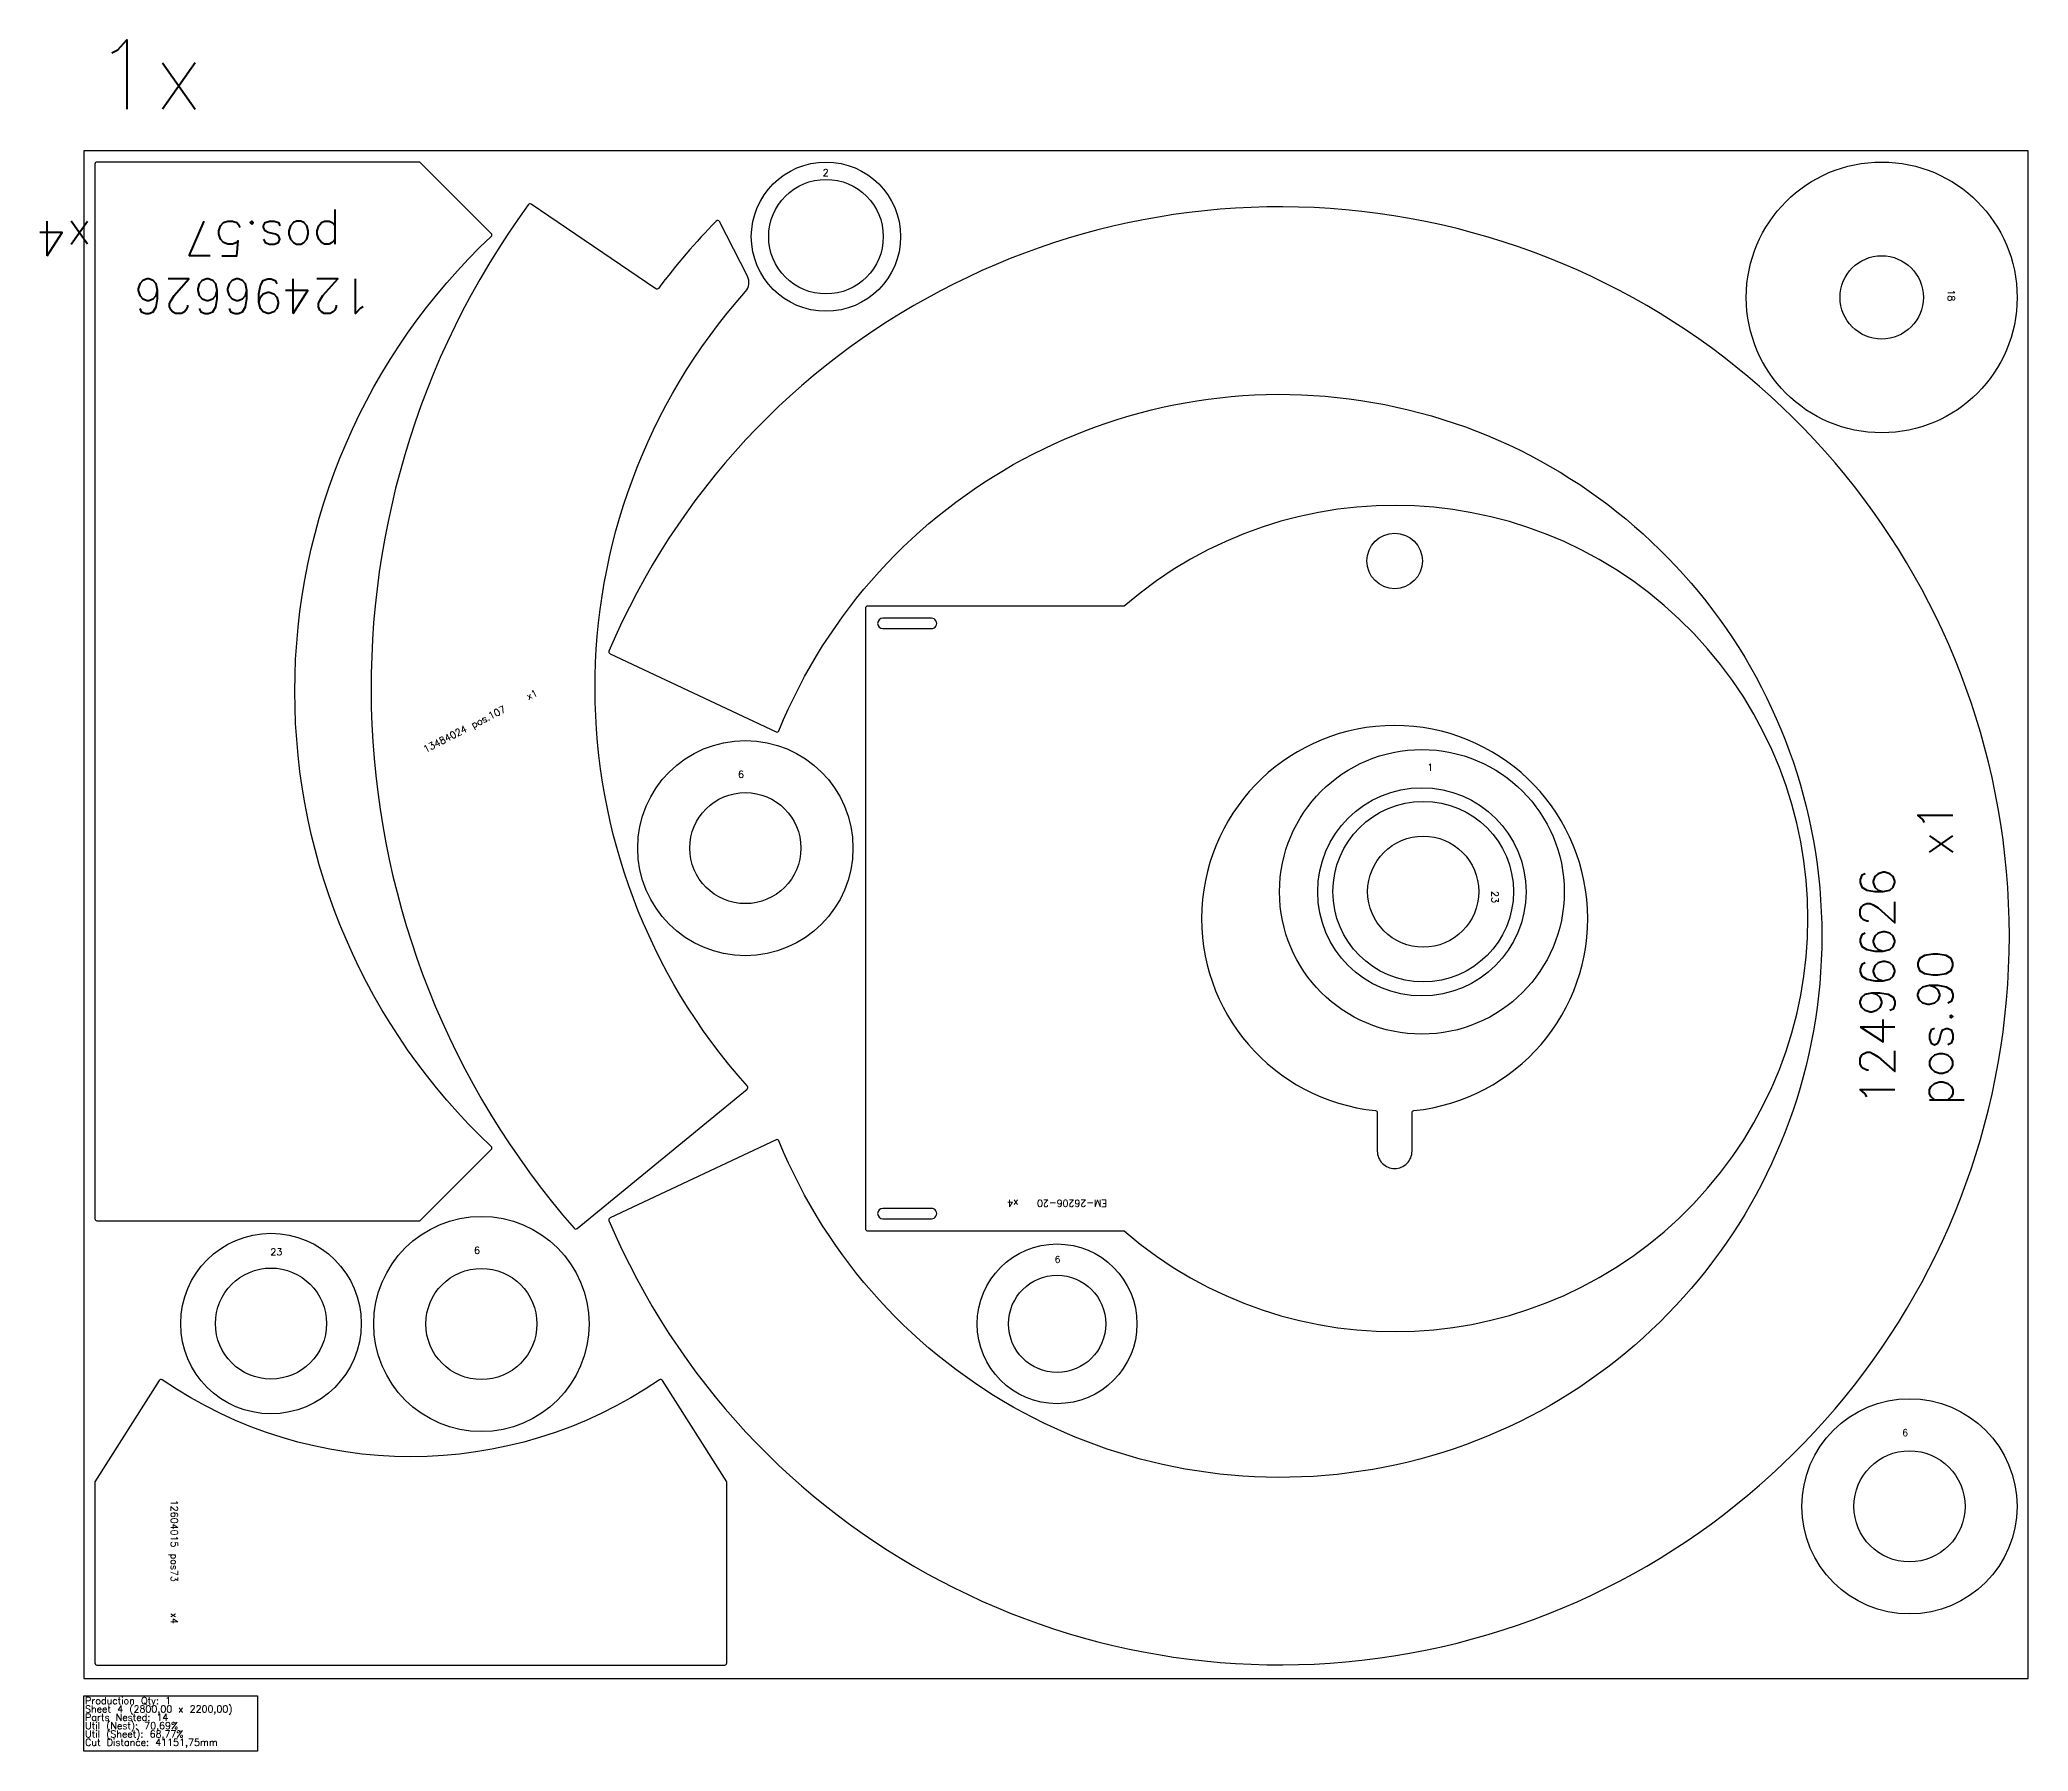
# Model space of a CAD drawing. Header units: millimetres. Extents: x 0 to 68500, y -105 to 2360.
# Drawn here: x 8757 to 11620, y -105 to 2360 of the extents above; entities that cross this region are included whole.
import ezdxf

# ---------------------------------------------------------------- set-up
doc = ezdxf.new("R2010")
doc.units = ezdxf.units.MM
for name, color, linetype in [('--NestedParts--', 7, 'Continuous'), ('sheet', 24, 'Continuous'), ('Stats', 7, 'Continuous'), ('Texto', 7, 'Continuous')]:
    doc.layers.add(name, color=color, linetype=linetype)
doc.styles.get("Standard").update_dxf_attribs({"font": 'txt.shx'})

msp = doc.modelspace()

# ---------------------------------------------------------------- texts
at = {"insert": (8834.8, 2360.1), "char_height": 100, "attachment_point": 1}
msp.add_mtext_dynamic_manual_height_columns('1x', width=283.974, gutter_width=1, heights=[0], dxfattribs=at)
at = {"layer": 'Stats', "color": 60}
for s, p in [('Production Qty: 1', (8822, -37)), ('Sheet 4 (2800,00 x 2200,00)', (8822, -49)), ('Parts Nested: 14', (8822, -61)), ('Util (Nest): 70,69%', (8822, -73)), ('Util (Sheet): 68,77%', (8822, -85)), ('Cut Distance: 41151,75mm', (8822, -97))]:
    msp.add_text(s, height=10, dxfattribs=at).set_placement(p)
at = {"layer": 'Texto', "color": 3, "char_height": 10, "width": 25.724, "attachment_point": 1}
for s, insert in [('2', (9884.1, 2173.7)), ('1', (10754.6, 1317.3)), ('6', (9762.1, 1307)), ('23', (9088.8, 619.3)), ('6', (9382.1, 621.6)), ('6', (10217.9, 608.3)), ('6', (11438.5, 358.9))]:
    msp.add_mtext(s, dxfattribs=dict(at, insert=insert))
at = {"layer": 'Texto', "color": 3, "attachment_point": 1}
for s, insert, char_height, width, rotation in [('12496626\\P pos.57   x4', (9235, 1965.7), 50, 647.601, 180), ('18', (11514.4, 2000.5), 10, 25.724, 270), ('13484024 pos.107    x1', (9307.5, 1341.8), 10, 373.149, 27.1149), ('12496626 pos.90   x1', (11377.9, 824.7), 50, 647.601, 90), ('23', (10857.2, 1133.9), 10, 25.724, 270), ('{\\W9.98851; \\W5.1529;  }EM-26206-20   x4', (10293.3, 679.2), 10, 226.8, 180), ('12604015 pos73     x4', (8955.3, 257.2), 10, 251.474, 270)]:
    msp.add_mtext(s, dxfattribs=dict(at, insert=insert, char_height=char_height, width=width, rotation=rotation))

# ---------------------------------------------------------------- linework, layer by layer
at = {"layer": '--NestedParts--', "color": 4}
for points in [[(9304, 2184), (8839, 2184, 0.414214), (8836, 2181), (8836, 662, 0.414214), (8839, 659), (9304, 659), (9406.8, 761.8, 0.422824), (9406.7, 766.1, -0.431406), (9406.7, 2076.9, 0.422824), (9406.8, 2081.2)], [(9816.9, 775.6), (9577.8, 663.1, 0.403086), (9576.3, 659.3, 4.916559), (9576.3, 1479.6, 0.403086), (9577.8, 1475.7), (9816.9, 1363.3, 0.429234), (9821, 1364.8, -5.083833), (9821, 774, 0.429234)]]:
    msp.add_lwpolyline(points, format="xyb", close=True, dxfattribs=at)
at = {"layer": '--NestedParts--', "color": 7}
for points in [[(9730.7, 2098.8, 0.033236), (9647.7, 2002, -0.400742), (9643.6, 2001.4), (9464.1, 2123.2, 0.404687), (9460, 2122.4, 0.350279), (9526.3, 648.2, 0.405054), (9530.5, 647.8), (9775.2, 848.8, 0.426831), (9775.6, 853.1, -0.380881), (9772.8, 1997.3, 0.30896), (9775.6, 2019.7), (9735.5, 2098.1, 0.512047)], [(9948.7, 644.4), (10318.4, 644.4, 2.187249), (10318.4, 1544.4), (9948.7, 1544.4, 0.414214), (9945.7, 1541.4), (9945.7, 647.4, 0.414214)], [(9970.7, 1526.9, 0.99996), (9970.7, 1511.9), (10040.7, 1511.9, 1.000016), (10040.7, 1526.9)], [(10680, 817.8, -0.385273), (10682.7, 814.8), (10682.7, 759.4, 0.414214), (10707.7, 734.4), (10707.7, 734.4, 0.414214), (10732.7, 759.4), (10732.7, 814.8, -0.385273), (10735.4, 817.8, 20.021482)], [(9970.7, 661.9), (10040.7, 661.9, 1.000041), (10040.7, 676.9), (9970.7, 676.9, 0.999988)], [(8836, 22.2, 0.414214), (8839, 19.2), (9743, 19.2, 0.414214), (9746, 22.2), (9746, 283.2), (9653.3, 429.2, 0.424306), (9649.1, 430, -0.30944), (8932.9, 430, 0.424306), (8928.7, 429.2), (8836, 283.2)]]:
    msp.add_lwpolyline(points, format="xyb", close=True, dxfattribs=at)
for centre, radius in [((9888.8, 2076.5), 107.5), ((11409, 1989), 195), ((9888.8, 2076.5), 82.5), ((11409, 1989), 60), ((10707.7, 1609.4), 40), ((9772.7, 1195.8), 155), ((10746.9, 1132.8), 205), ((9772.7, 1195.8), 80), ((10746.9, 1132.8), 150), ((10748.8, 1133.1), 130), ((10748.8, 1133.1), 80), ((9392.6, 510.4), 155), ((9089.6, 511), 130), ((10221.6, 510.6), 115), ((9089.6, 511), 80), ((9392.6, 510.4), 80), ((10221.6, 510.6), 70), ((11449, 247.7), 155), ((11449, 247.7), 80)]:
    msp.add_circle(centre, radius, dxfattribs=at)
at = {"layer": 'sheet', "color": 7}
msp.add_lwpolyline([(8820, 0), (11620, 0), (11620, 2200), (8820, 2200)], close=True, dxfattribs=at)
at = {"layer": 'Stats', "color": 151}
msp.add_lwpolyline([(8820, -25), (9070, -25), (9070, -105), (8820, -105), (8820, -25)], close=True, dxfattribs=at)

msp.set_redraw_order([(e.dxf.handle, doc.entitydb.next_handle()) for e in msp.query("TEXT MTEXT ATTDEF DIMENSION ARC_DIMENSION")])  # texts and dimensions are drawn at this point

doc.saveas('drawing.dxf')
